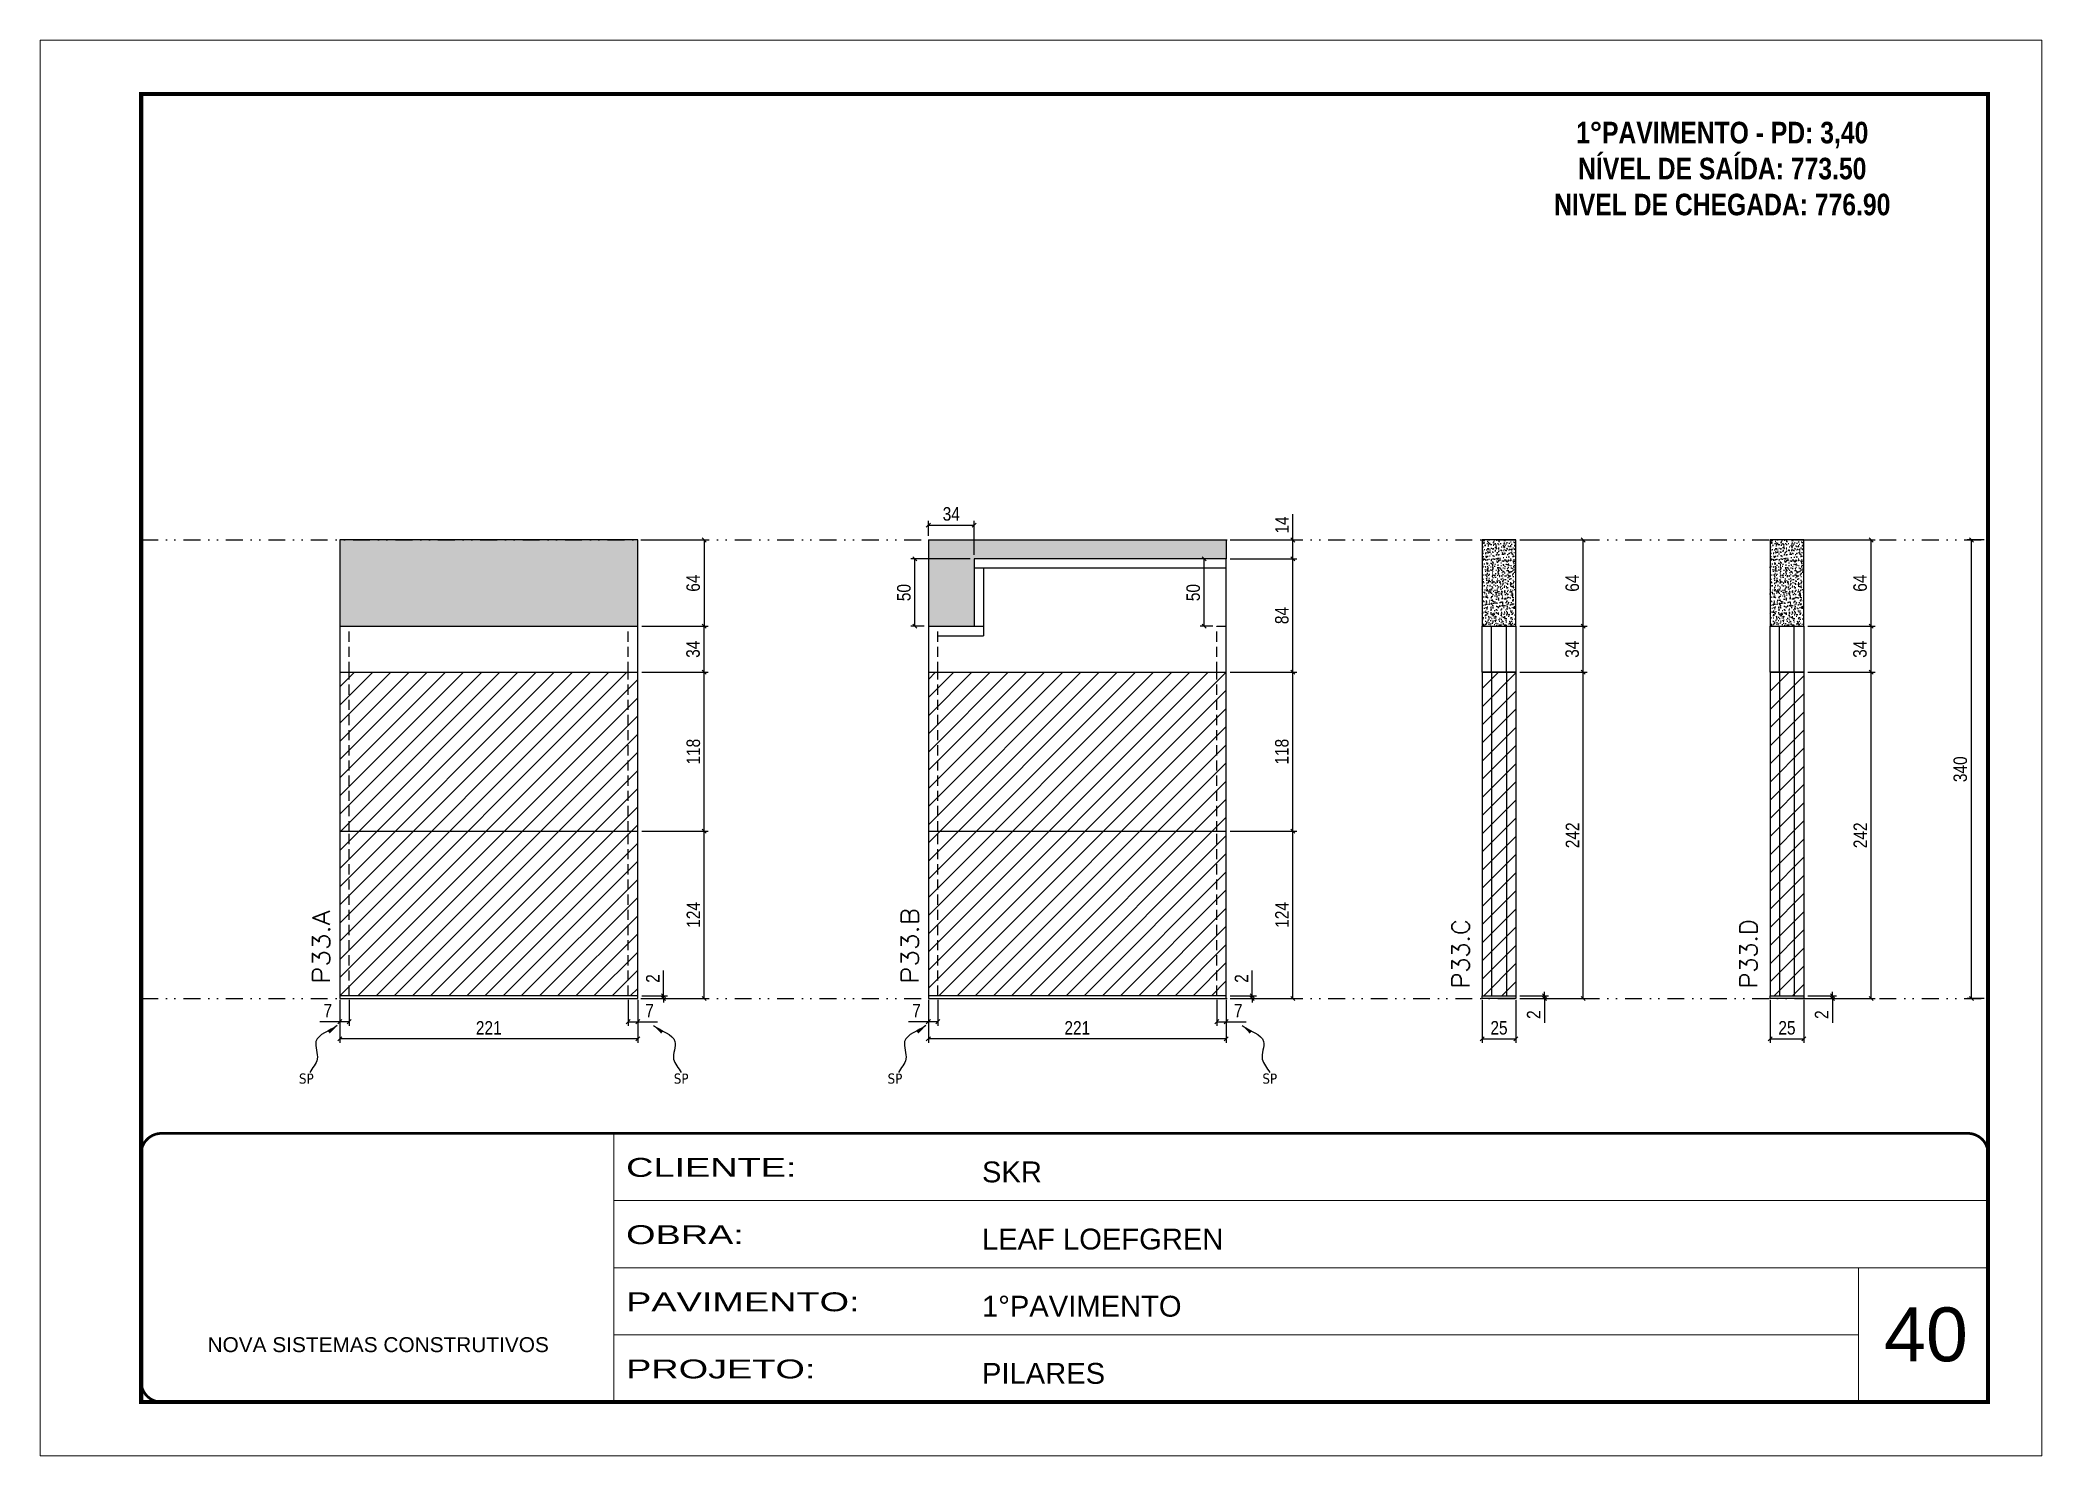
# Model space of a CAD drawing. Extents: x 14400 to 27878, y -21631 to 6985.
# Drawn here: x 19168 to 20653, y -4402 to -3352 of the extents above; entities that cross this region are included whole.
import ezdxf

# ---------------------------------------------------------------- set-up
doc = ezdxf.new("R2010")
doc.units = 0
for name, pattern in [('CONTINUO', [0]), ('DASHED', [0.75, 0.5, -0.25]), ('DIVIDE2', [0.625, 0.25, -0.125, 0, -0.125, 0, -0.125]), ('HIDDEN', [0.375, 0.25, -0.125])]:
    doc.linetypes.add(name, pattern=pattern)
for name, color, linetype, lineweight in [('CARIMBO', 255, 'Continuous', 9), ('Folhas', 255, 'Continuous', 9), ('Hachura', 251, 'Continuous', 9), ('SARRAFO DE PRESSAO', 251, 'DASHED', 9), ('Texto Seção', 7, 'Continuous', 15)]:
    doc.layers.add(name, color=color, linetype=linetype, lineweight=lineweight)
for name, color, linetype in [('COTA', 241, 'Continuous'), ('NOMENCLATURA', 7, 'Continuous'), ('Nível', 160, 'Continuous'), ('Painéis', 200, 'Continuous'), ('SARR_2.2x7', 40, 'Continuous'), ('Sarrafo de Pressão', 42, 'HIDDEN'), ('texto', 7, 'Continuous')]:
    doc.layers.add(name, color=color, linetype=linetype)
doc.styles.add('ARIAL', font='arial.ttf')
doc.styles.add('COTA TECNICA', font='techl___.ttf', dxfattribs={"height": 10})
doc.styles.add('COTA TECNICA-50', font='techl___.ttf', dxfattribs={"height": 10})
doc.styles.add('REGUA-120', font='ROMANS.shx', dxfattribs={"height": 15})
doc.styles.add('ROMANC', font='techb___.ttf', dxfattribs={"height": 2.5})
doc.styles.get("Standard").update_dxf_attribs({"font": 'arial.ttf'})
doc.styles.add('Tecnologia', font='')
doc.styles.get('Tecnologia').set_extended_font_data('Forgotten Futurist')
doc.dimstyles.new('COTA PAINEL-50', dxfattribs={"dimtxt": 10, "dimasz": 3, "dimexe": 3, "dimexo": 3, "dimgap": 3, "dimtad": 1, "dimdec": 1, "dimzin": 12, "dimdsep": 46, "dimtxsty": 'COTA TECNICA-50', "dimblk1": 'OBLIQUE', "dimblk2": 'OBLIQUE', "dimsah": 1, "dimcen": 0.9, "dimclrd": 4, "dimclre": 4, "dimclrt": 240, "dimadec": 1, "dimazin": 3, "dimtfac": 1, "dimtdec": 1, "dimtmove": 0, "dimatfit": 3, "dimfxl": 1, "dimtolj": 1, "dimtzin": 12, "dimarcsym": 0})
doc.dimstyles.new('PAINEL', dxfattribs={"dimtxt": 10, "dimasz": 3, "dimexe": 3, "dimexo": 3, "dimgap": 3, "dimtad": 1, "dimdec": 1, "dimzin": 12, "dimdsep": 46, "dimtxsty": 'COTA TECNICA', "dimblk1": 'OBLIQUE', "dimblk2": 'OBLIQUE', "dimsah": 1, "dimcen": 0.9, "dimclrd": 4, "dimclre": 4, "dimclrt": 240, "dimadec": 1, "dimazin": 3, "dimtfac": 1, "dimtdec": 1, "dimtmove": 0, "dimatfit": 3, "dimfxl": 1, "dimtolj": 1, "dimtzin": 12, "dimarcsym": 0})
doc.dimstyles.get("Standard").update_dxf_attribs({"dimtxt": 0.18, "dimasz": 0.18, "dimexe": 0.18, "dimexo": 0.0625, "dimgap": 0.09, "dimtad": 0, "dimtih": 1, "dimtoh": 1, "dimdec": 4, "dimzin": 0, "dimdsep": 46, "dimtxsty": 'Standard', "dimcen": 0.09, "dimadec": 0, "dimazin": 0, "dimtfac": 1, "dimtdec": 4, "dimtofl": 0, "dimtmove": 0, "dimatfit": 3, "dimfxl": 1, "dimtolj": 1, "dimtzin": 0, "dimarcsym": 0})

msp = doc.modelspace()

# ---------------------------------------------------------------- texts
at = {"layer": 'CARIMBO', "style": 'ARIAL'}
msp.add_text('40', height=40, dxfattribs=at).set_placement((20536.33, -4332.3))
at = {"layer": 'NOMENCLATURA', "color": 2, "insert": (20416.31, -3386.39), "char_height": 16, "attachment_point": 2, "style": 'ROMANC'}
msp.add_mtext_dynamic_manual_height_columns('\\P1°PAVIMENTO - PD: 3,40\\PNÍVEL DE SAÍDA: 773.50\\PNIVEL DE CHEGADA: 776.90', width=432.3511, gutter_width=1, heights=[0], dxfattribs=at)
at = {"layer": 'texto', "color": 0, "char_height": 7.5, "attachment_point": 5}
for insert in [(19366, -4122.66), (19644.03, -4122.66), (19802.64, -4122.66), (20080.66, -4122.66)]:
    msp.add_mtext('{\\fTahoma|b0|i0|c0|p34;\\C4;SP}', dxfattribs=dict(at, insert=insert))
at = {"layer": 'Texto Seção', "style": 'REGUA-120', "width": 1.1}
for s, p in [('P33.A', (19383.53, -4052.4)), ('P33.B', (19820.17, -4052.4))]:
    msp.add_text(s, height=13, rotation=90, dxfattribs=at).set_placement(p)
at = {"layer": 'Texto Seção', "char_height": 13, "width": 370.6998, "attachment_point": 7, "rotation": 90, "style": 'REGUA-120'}
for s, insert in [('P33.C', (20228.8, -4055.75)), ('P33.D', (20442.31, -4055.75))]:
    msp.add_mtext(s, dxfattribs=dict(at, insert=insert))

# ---------------------------------------------------------------- blocks, each defined once
blk = doc.blocks.new('9999999999')
at = {"color": 30, "linetype": 'CONTINUO'}
for p, q in [((98564.6, 34230.2), (98564.6, 34429.4)), ((98564.6, 34379.6), (99584, 34379.6)), ((98564.6, 34329.8), (99488, 34329.8)), ((99584, 34329.8), (99488, 34329.8)), ((99488, 34329.8), (99488, 34230.2)), ((98564.6, 34280), (99488, 34280))]:
    blk.add_line(p, q, dxfattribs=at)
at = {"color": 30, "linetype": 'CONTINUO', "const_width": 2}
blk.add_lwpolyline([(99584, 34230.2), (99584, 34414.4, 0.414214), (99569, 34429.4), (98229, 34429.4, 0.414214), (98214, 34414.4), (98214, 34245.2, 0.414214), (98229, 34230.2), (99584, 34230.2)], format="xyb", dxfattribs=at)
at = {"layer": 'Folhas'}
blk.add_lwpolyline([(98139, 34190.2), (99624, 34190.2), (99624, 35240.2), (98139, 35240.2)], close=True, dxfattribs=at)
at = {"layer": 'Folhas', "color": 30, "const_width": 3}
blk.add_lwpolyline([(98214, 34230.2), (99584, 34230.2), (99584, 35200.2), (98214, 35200.2)], close=True, dxfattribs=at)
at = {"color": 7, "linetype": 'Continuous', "ltscale": 5, "style": 'ARIAL'}
for s, height, p in [('SKR', 15.48, (98837.7, 34393.1)), ('LEAF LOEFGREN', 15.483, (98837.7, 34343.3)), ('1°PAVIMENTO', 15.483, (98837.7, 34293.5)), ('NOVA SISTEMAS CONSTRUTIVOS', 11.059, (98263.2, 34267.2)), ('PILARES', 15.48, (98837.7, 34243.7))]:
    blk.add_text(s, height=height, dxfattribs=at).set_placement(p)
at = {"layer": 'Folhas', "color": 7, "style": 'Tecnologia', "width": 1.5}
for s, p in [('CLIENTE:', (98573.7, 34397.2)), ('OBRA:', (98573.7, 34347.3)), ('PAVIMENTO:', (98573.7, 34297.5)), ('PROJETO:', (98573.7, 34247.7))]:
    blk.add_text(s, height=14, dxfattribs=at).set_placement(p)
blk = doc.blocks.new('_Oblique')
at = {"color": 0, "linetype": 'ByBlock', "lineweight": -2}
blk.add_line((-0.5, -0.5), (0.5, 0.5), dxfattribs=at)
blk = doc.blocks.new('*D1587')
at = {"layer": 'COTA', "color": 4, "lineweight": -2, "transparency": 16777216}
for p, q in [((19390.8, -4064.2), (19390.8, -4096.1)), ((19611.8, -4064.2), (19611.8, -4096.1)), ((19611.8, -4093.1), (19390.8, -4093.1))]:
    blk.add_line(p, q, dxfattribs=at)
at = {"layer": 'Defpoints', "color": 0, "transparency": 16777216}
for p in [(19390.8, -4061.2), (19611.8, -4061.2), (19390.8, -4093.1)]:
    blk.add_point(p, dxfattribs=at)
at = {"layer": 'COTA', "color": 4, "lineweight": -2, "transparency": 16777216, "xscale": 3, "yscale": 3, "zscale": 3, "rotation": 180}
blk.add_blockref('_Oblique', (19390.8, -4093.1), dxfattribs=at)
at = {"layer": 'COTA', "color": 4, "lineweight": -2, "transparency": 16777216, "xscale": 3, "yscale": 3, "zscale": 3}
blk.add_blockref('_Oblique', (19611.8, -4093.1), dxfattribs=at)
at = {"layer": 'COTA', "color": 240, "transparency": 16777216, "insert": (19501.3, -4085), "char_height": 10, "attachment_point": 5, "style": 'COTA TECNICA'}
blk.add_mtext('\\A1;221', dxfattribs=at)
blk = doc.blocks.new('*D1588')
at = {"layer": 'COTA', "color": 4, "lineweight": -2, "transparency": 16777216}
for p, q in [((19604.8, -4064.2), (19604.8, -4083.4)), ((19611.8, -4066.2), (19611.8, -4083.4)), ((19604.8, -4080.4), (19611.8, -4080.4)), ((19611.8, -4080.4), (19626.5, -4080.4))]:
    blk.add_line(p, q, dxfattribs=at)
at = {"layer": 'Defpoints', "color": 0, "transparency": 16777216}
for p in [(19604.8, -4061.2), (19611.8, -4063.2), (19611.8, -4080.4)]:
    blk.add_point(p, dxfattribs=at)
at = {"layer": 'COTA', "color": 4, "lineweight": -2, "transparency": 16777216, "xscale": 3, "yscale": 3, "zscale": 3, "rotation": 180}
blk.add_blockref('_Oblique', (19604.8, -4080.4), dxfattribs=at)
at = {"layer": 'COTA', "color": 4, "lineweight": -2, "transparency": 16777216, "xscale": 3, "yscale": 3, "zscale": 3}
blk.add_blockref('_Oblique', (19611.8, -4080.4), dxfattribs=at)
at = {"layer": 'COTA', "color": 240, "transparency": 16777216, "insert": (19620.6, -4072.3), "char_height": 10, "attachment_point": 5, "style": 'COTA TECNICA-50'}
blk.add_mtext('\\A1;7', dxfattribs=at)
blk = doc.blocks.new('*D1589')
at = {"layer": 'COTA', "color": 4, "lineweight": -2, "transparency": 16777216}
for p, q in [((19390.8, -4066.2), (19390.8, -4083.4)), ((19397.8, -4064.2), (19397.8, -4083.4)), ((19390.8, -4080.4), (19376, -4080.4)), ((19397.8, -4080.4), (19390.8, -4080.4))]:
    blk.add_line(p, q, dxfattribs=at)
at = {"layer": 'Defpoints', "color": 0, "transparency": 16777216}
for p in [(19390.8, -4063.2), (19397.8, -4061.2), (19390.8, -4080.4)]:
    blk.add_point(p, dxfattribs=at)
at = {"layer": 'COTA', "color": 4, "lineweight": -2, "transparency": 16777216, "xscale": 3, "yscale": 3, "zscale": 3, "rotation": 180}
blk.add_blockref('_Oblique', (19390.8, -4080.4), dxfattribs=at)
at = {"layer": 'COTA', "color": 4, "lineweight": -2, "transparency": 16777216, "xscale": 3, "yscale": 3, "zscale": 3}
blk.add_blockref('_Oblique', (19397.8, -4080.4), dxfattribs=at)
at = {"layer": 'COTA', "color": 240, "transparency": 16777216, "insert": (19381.9, -4072.3), "char_height": 10, "attachment_point": 5, "style": 'COTA TECNICA-50'}
blk.add_mtext('\\A1;7', dxfattribs=at)
blk = doc.blocks.new('*D1590')
at = {"layer": 'COTA', "color": 4, "lineweight": -2, "transparency": 16777216}
for p, q in [((19631, -4061.2), (19631, -4042.4)), ((19614.8, -4061.2), (19634, -4061.2)), ((19614.8, -4063.2), (19634, -4063.2)), ((19631, -4063.2), (19631, -4061.2)), ((19631, -4063.2), (19631, -4066.2))]:
    blk.add_line(p, q, dxfattribs=at)
at = {"layer": 'Defpoints', "color": 0, "transparency": 16777216}
for p in [(19611.8, -4061.2), (19611.8, -4063.2), (19631, -4063.2)]:
    blk.add_point(p, dxfattribs=at)
at = {"layer": 'COTA', "color": 4, "lineweight": -2, "transparency": 16777216, "xscale": 3, "yscale": 3, "zscale": 3}
for p, rotation in [((19631, -4061.2), 270), ((19631, -4063.2), 90)]:
    blk.add_blockref('_Oblique', p, dxfattribs=dict(at, rotation=rotation))
at = {"layer": 'COTA', "color": 240, "transparency": 16777216, "insert": (19623, -4048.4), "char_height": 10, "attachment_point": 5, "rotation": 90, "style": 'COTA TECNICA-50'}
blk.add_mtext('\\A1;2', dxfattribs=at)
blk = doc.blocks.new('*D1604')
at = {"layer": 'COTA', "color": 4, "linetype": 'ByBlock', "lineweight": -2, "transparency": 16777216}
for p, q in [((19614.8, -3939.2), (19664.1, -3939.2)), ((19661.1, -4063.2), (19661.1, -3939.2)), ((19614.8, -4063.2), (19664.1, -4063.2))]:
    blk.add_line(p, q, dxfattribs=at)
at = {"layer": 'Defpoints', "color": 0, "linetype": 'ByBlock', "transparency": 16777216}
for p in [(19611.8, -3939.2), (19661.1, -3939.2), (19611.8, -4063.2)]:
    blk.add_point(p, dxfattribs=at)
at = {"layer": 'COTA', "color": 4, "linetype": 'ByBlock', "lineweight": -2, "transparency": 16777216, "xscale": 3, "yscale": 3, "zscale": 3}
for p, rotation in [((19661.1, -3939.2), 90), ((19661.1, -4063.2), 270)]:
    blk.add_blockref('_Oblique', p, dxfattribs=dict(at, rotation=rotation))
at = {"layer": 'COTA', "color": 240, "linetype": 'ByBlock', "transparency": 16777216, "insert": (19653.1, -4001.2), "char_height": 10, "attachment_point": 5, "rotation": 90, "style": 'COTA TECNICA'}
blk.add_mtext('\\A1;124', dxfattribs=at)
blk = doc.blocks.new('*D1605')
at = {"layer": 'COTA', "color": 4, "linetype": 'ByBlock', "lineweight": -2, "transparency": 16777216}
for p, q in [((19614.8, -3939.2), (19664.1, -3939.2)), ((19661.1, -4063.2), (19661.1, -3939.2)), ((19614.8, -4063.2), (19664.1, -4063.2))]:
    blk.add_line(p, q, dxfattribs=at)
at = {"layer": 'Defpoints', "color": 0, "linetype": 'ByBlock', "transparency": 16777216}
for p in [(19611.8, -3939.2), (19661.1, -3939.2), (19611.8, -4063.2)]:
    blk.add_point(p, dxfattribs=at)
at = {"layer": 'COTA', "color": 4, "linetype": 'ByBlock', "lineweight": -2, "transparency": 16777216, "xscale": 3, "yscale": 3, "zscale": 3}
for p, rotation in [((19661.1, -3939.2), 90), ((19661.1, -4063.2), 270)]:
    blk.add_blockref('_Oblique', p, dxfattribs=dict(at, rotation=rotation))
at = {"layer": 'COTA', "color": 240, "linetype": 'ByBlock', "transparency": 16777216, "insert": (19653.1, -4001.2), "char_height": 10, "attachment_point": 5, "rotation": 90, "style": 'COTA TECNICA'}
blk.add_mtext('\\A1;124', dxfattribs=at)
blk = doc.blocks.new('*D1591')
at = {"layer": 'COTA', "color": 4, "lineweight": -2, "transparency": 16777216}
for p, q in [((20238.2, -4064.2), (20238.2, -4096.1)), ((20263.2, -4064.2), (20263.2, -4096.1)), ((20238.2, -4093.1), (20263.2, -4093.1))]:
    blk.add_line(p, q, dxfattribs=at)
at = {"layer": 'Defpoints', "color": 0, "transparency": 16777216}
for p in [(20238.2, -4061.2), (20263.2, -4061.2), (20263.2, -4093.1)]:
    blk.add_point(p, dxfattribs=at)
at = {"layer": 'COTA', "color": 4, "lineweight": -2, "transparency": 16777216, "xscale": 3, "yscale": 3, "zscale": 3, "rotation": 180}
blk.add_blockref('_Oblique', (20238.2, -4093.1), dxfattribs=at)
at = {"layer": 'COTA', "color": 4, "lineweight": -2, "transparency": 16777216, "xscale": 3, "yscale": 3, "zscale": 3}
blk.add_blockref('_Oblique', (20263.2, -4093.1), dxfattribs=at)
at = {"layer": 'COTA', "color": 240, "transparency": 16777216, "insert": (20250.7, -4085), "char_height": 10, "attachment_point": 5, "style": 'COTA TECNICA'}
blk.add_mtext('\\A1;25', dxfattribs=at)
blk = doc.blocks.new('*D1592')
at = {"layer": 'COTA', "color": 4, "lineweight": -2, "transparency": 16777216}
for p, q in [((20266.2, -4061.2), (20287.4, -4061.2)), ((20266.2, -4063.2), (20287.4, -4063.2)), ((20284.4, -4061.2), (20284.4, -4058.2)), ((20284.4, -4061.2), (20284.4, -4063.2)), ((20284.4, -4063.2), (20284.4, -4081.3))]:
    blk.add_line(p, q, dxfattribs=at)
at = {"layer": 'Defpoints', "color": 0, "transparency": 16777216}
for p in [(20263.2, -4061.2), (20263.2, -4063.2), (20284.4, -4061.2)]:
    blk.add_point(p, dxfattribs=at)
at = {"layer": 'COTA', "color": 4, "lineweight": -2, "transparency": 16777216, "xscale": 3, "yscale": 3, "zscale": 3}
for p, rotation in [((20284.4, -4061.2), 270), ((20284.4, -4063.2), 90)]:
    blk.add_blockref('_Oblique', p, dxfattribs=dict(at, rotation=rotation))
at = {"layer": 'COTA', "color": 240, "transparency": 16777216, "insert": (20276.4, -4075.2), "char_height": 10, "attachment_point": 5, "rotation": 90, "style": 'COTA TECNICA-50'}
blk.add_mtext('\\A1;2', dxfattribs=at)
blk = doc.blocks.new('*D1593')
at = {"layer": 'COTA', "color": 4, "lineweight": -2, "transparency": 16777216}
for p, q in [((20266.2, -3821.2), (20316.2, -3821.2)), ((20313.2, -4063.2), (20313.2, -3821.2)), ((20266.2, -4063.2), (20316.2, -4063.2))]:
    blk.add_line(p, q, dxfattribs=at)
at = {"layer": 'Defpoints', "color": 0, "transparency": 16777216}
for p in [(20263.2, -3821.2), (20313.2, -3821.2), (20263.2, -4063.2)]:
    blk.add_point(p, dxfattribs=at)
at = {"layer": 'COTA', "color": 4, "lineweight": -2, "transparency": 16777216, "xscale": 3, "yscale": 3, "zscale": 3}
for p, rotation in [((20313.2, -3821.2), 90), ((20313.2, -4063.2), 270)]:
    blk.add_blockref('_Oblique', p, dxfattribs=dict(at, rotation=rotation))
at = {"layer": 'COTA', "color": 240, "transparency": 16777216, "insert": (20305.2, -3942.2), "char_height": 10, "attachment_point": 5, "rotation": 90, "style": 'COTA TECNICA-50'}
blk.add_mtext('\\A1;242', dxfattribs=at)
blk = doc.blocks.new('*D1680')
at = {"layer": 'COTA', "color": 4, "lineweight": -2, "transparency": 16777216}
for p, q in [((19614.8, -3723.2), (19664.1, -3723.2)), ((19661.1, -3723.2), (19661.1, -3787.2)), ((19614.8, -3787.2), (19664.1, -3787.2))]:
    blk.add_line(p, q, dxfattribs=at)
at = {"layer": 'Defpoints', "color": 0, "transparency": 16777216}
for p in [(19611.8, -3723.2), (19611.8, -3787.2), (19661.1, -3787.2)]:
    blk.add_point(p, dxfattribs=at)
at = {"layer": 'COTA', "color": 4, "lineweight": -2, "transparency": 16777216, "xscale": 3, "yscale": 3, "zscale": 3}
for p, rotation in [((19661.1, -3723.2), 90), ((19661.1, -3787.2), 270)]:
    blk.add_blockref('_Oblique', p, dxfattribs=dict(at, rotation=rotation))
at = {"layer": 'COTA', "color": 240, "transparency": 16777216, "insert": (19653, -3755.2), "char_height": 10, "attachment_point": 5, "rotation": 90, "style": 'COTA TECNICA'}
blk.add_mtext('\\A1;64', dxfattribs=at)
blk = doc.blocks.new('*D1681')
at = {"layer": 'COTA', "color": 4, "lineweight": -2, "transparency": 16777216}
for p, q in [((20266.2, -3723.2), (20316.2, -3723.2)), ((20313.2, -3787.2), (20313.2, -3723.2)), ((20266.2, -3787.2), (20316.2, -3787.2))]:
    blk.add_line(p, q, dxfattribs=at)
at = {"layer": 'Defpoints', "color": 0, "transparency": 16777216}
for p in [(20263.2, -3723.2), (20313.2, -3723.2), (20263.2, -3787.2)]:
    blk.add_point(p, dxfattribs=at)
at = {"layer": 'COTA', "color": 4, "lineweight": -2, "transparency": 16777216, "xscale": 3, "yscale": 3, "zscale": 3}
for p, rotation in [((20313.2, -3723.2), 90), ((20313.2, -3787.2), 270)]:
    blk.add_blockref('_Oblique', p, dxfattribs=dict(at, rotation=rotation))
at = {"layer": 'COTA', "color": 240, "transparency": 16777216, "insert": (20305.1, -3755.2), "char_height": 10, "attachment_point": 5, "rotation": 90, "style": 'COTA TECNICA'}
blk.add_mtext('\\A1;64', dxfattribs=at)
blk = doc.blocks.new('*D1741')
at = {"layer": 'COTA', "color": 4, "lineweight": -2, "transparency": 16777216}
for p, q in [((19614.8, -3821.2), (19664.1, -3821.2)), ((19661.1, -3939.2), (19661.1, -3821.2)), ((19614.8, -3939.2), (19664.1, -3939.2))]:
    blk.add_line(p, q, dxfattribs=at)
at = {"layer": 'Defpoints', "color": 0, "transparency": 16777216}
for p in [(19611.8, -3821.2), (19661.1, -3821.2), (19611.8, -3939.2)]:
    blk.add_point(p, dxfattribs=at)
at = {"layer": 'COTA', "color": 4, "lineweight": -2, "transparency": 16777216, "xscale": 3, "yscale": 3, "zscale": 3}
for p, rotation in [((19661.1, -3821.2), 90), ((19661.1, -3939.2), 270)]:
    blk.add_blockref('_Oblique', p, dxfattribs=dict(at, rotation=rotation))
at = {"layer": 'COTA', "color": 240, "transparency": 16777216, "insert": (19653.1, -3880.2), "char_height": 10, "attachment_point": 5, "rotation": 90, "style": 'COTA TECNICA'}
blk.add_mtext('\\A1;118', dxfattribs=at)
blk = doc.blocks.new('*D1742')
at = {"layer": 'COTA', "color": 4, "lineweight": -2, "transparency": 16777216}
for p, q in [((19827.4, -4064.2), (19827.4, -4096.1)), ((20048.4, -4064.2), (20048.4, -4096.1)), ((20048.4, -4093.1), (19827.4, -4093.1))]:
    blk.add_line(p, q, dxfattribs=at)
at = {"layer": 'Defpoints', "color": 0, "transparency": 16777216}
for p in [(19827.4, -4061.2), (20048.4, -4061.2), (19827.4, -4093.1)]:
    blk.add_point(p, dxfattribs=at)
at = {"layer": 'COTA', "color": 4, "lineweight": -2, "transparency": 16777216, "xscale": 3, "yscale": 3, "zscale": 3, "rotation": 180}
blk.add_blockref('_Oblique', (19827.4, -4093.1), dxfattribs=at)
at = {"layer": 'COTA', "color": 4, "lineweight": -2, "transparency": 16777216, "xscale": 3, "yscale": 3, "zscale": 3}
blk.add_blockref('_Oblique', (20048.4, -4093.1), dxfattribs=at)
at = {"layer": 'COTA', "color": 240, "transparency": 16777216, "insert": (19937.9, -4085), "char_height": 10, "attachment_point": 5, "style": 'COTA TECNICA'}
blk.add_mtext('\\A1;221', dxfattribs=at)
blk = doc.blocks.new('*D1743')
at = {"layer": 'COTA', "color": 4, "lineweight": -2, "transparency": 16777216}
for p, q in [((20041.4, -4064.2), (20041.4, -4083.4)), ((20048.4, -4066.2), (20048.4, -4083.4)), ((20041.4, -4080.4), (20048.4, -4080.4)), ((20048.4, -4080.4), (20063.1, -4080.4))]:
    blk.add_line(p, q, dxfattribs=at)
at = {"layer": 'Defpoints', "color": 0, "transparency": 16777216}
for p in [(20041.4, -4061.2), (20048.4, -4063.2), (20048.4, -4080.4)]:
    blk.add_point(p, dxfattribs=at)
at = {"layer": 'COTA', "color": 4, "lineweight": -2, "transparency": 16777216, "xscale": 3, "yscale": 3, "zscale": 3, "rotation": 180}
blk.add_blockref('_Oblique', (20041.4, -4080.4), dxfattribs=at)
at = {"layer": 'COTA', "color": 4, "lineweight": -2, "transparency": 16777216, "xscale": 3, "yscale": 3, "zscale": 3}
blk.add_blockref('_Oblique', (20048.4, -4080.4), dxfattribs=at)
at = {"layer": 'COTA', "color": 240, "transparency": 16777216, "insert": (20057.3, -4072.3), "char_height": 10, "attachment_point": 5, "style": 'COTA TECNICA-50'}
blk.add_mtext('\\A1;7', dxfattribs=at)
blk = doc.blocks.new('*D1744')
at = {"layer": 'COTA', "color": 4, "lineweight": -2, "transparency": 16777216}
for p, q in [((19827.4, -4066.2), (19827.4, -4083.4)), ((19834.4, -4064.2), (19834.4, -4083.4)), ((19827.4, -4080.4), (19812.7, -4080.4)), ((19834.4, -4080.4), (19827.4, -4080.4))]:
    blk.add_line(p, q, dxfattribs=at)
at = {"layer": 'Defpoints', "color": 0, "transparency": 16777216}
for p in [(19827.4, -4063.2), (19834.4, -4061.2), (19827.4, -4080.4)]:
    blk.add_point(p, dxfattribs=at)
at = {"layer": 'COTA', "color": 4, "lineweight": -2, "transparency": 16777216, "xscale": 3, "yscale": 3, "zscale": 3, "rotation": 180}
blk.add_blockref('_Oblique', (19827.4, -4080.4), dxfattribs=at)
at = {"layer": 'COTA', "color": 4, "lineweight": -2, "transparency": 16777216, "xscale": 3, "yscale": 3, "zscale": 3}
blk.add_blockref('_Oblique', (19834.4, -4080.4), dxfattribs=at)
at = {"layer": 'COTA', "color": 240, "transparency": 16777216, "insert": (19818.6, -4072.3), "char_height": 10, "attachment_point": 5, "style": 'COTA TECNICA-50'}
blk.add_mtext('\\A1;7', dxfattribs=at)
blk = doc.blocks.new('*D1745')
at = {"layer": 'COTA', "color": 4, "lineweight": -2, "transparency": 16777216}
for p, q in [((20067.7, -4061.2), (20067.7, -4042.4)), ((20051.4, -4061.2), (20070.7, -4061.2)), ((20051.4, -4063.2), (20070.7, -4063.2)), ((20067.7, -4063.2), (20067.7, -4061.2)), ((20067.7, -4063.2), (20067.7, -4066.2))]:
    blk.add_line(p, q, dxfattribs=at)
at = {"layer": 'Defpoints', "color": 0, "transparency": 16777216}
for p in [(20048.4, -4061.2), (20048.4, -4063.2), (20067.7, -4063.2)]:
    blk.add_point(p, dxfattribs=at)
at = {"layer": 'COTA', "color": 4, "lineweight": -2, "transparency": 16777216, "xscale": 3, "yscale": 3, "zscale": 3}
for p, rotation in [((20067.7, -4061.2), 270), ((20067.7, -4063.2), 90)]:
    blk.add_blockref('_Oblique', p, dxfattribs=dict(at, rotation=rotation))
at = {"layer": 'COTA', "color": 240, "transparency": 16777216, "insert": (20059.7, -4048.4), "char_height": 10, "attachment_point": 5, "rotation": 90, "style": 'COTA TECNICA-50'}
blk.add_mtext('\\A1;2', dxfattribs=at)
blk = doc.blocks.new('*D1747')
at = {"layer": 'COTA', "color": 4, "linetype": 'ByBlock', "lineweight": -2, "transparency": 16777216}
for p, q in [((20051.4, -3939.2), (20100.8, -3939.2)), ((20097.8, -4063.2), (20097.8, -3939.2)), ((20051.4, -4063.2), (20100.8, -4063.2))]:
    blk.add_line(p, q, dxfattribs=at)
at = {"layer": 'Defpoints', "color": 0, "linetype": 'ByBlock', "transparency": 16777216}
for p in [(20048.4, -3939.2), (20097.8, -3939.2), (20048.4, -4063.2)]:
    blk.add_point(p, dxfattribs=at)
at = {"layer": 'COTA', "color": 4, "linetype": 'ByBlock', "lineweight": -2, "transparency": 16777216, "xscale": 3, "yscale": 3, "zscale": 3}
for p, rotation in [((20097.8, -3939.2), 90), ((20097.8, -4063.2), 270)]:
    blk.add_blockref('_Oblique', p, dxfattribs=dict(at, rotation=rotation))
at = {"layer": 'COTA', "color": 240, "linetype": 'ByBlock', "transparency": 16777216, "insert": (20089.7, -4001.2), "char_height": 10, "attachment_point": 5, "rotation": 90, "style": 'COTA TECNICA'}
blk.add_mtext('\\A1;124', dxfattribs=at)
blk = doc.blocks.new('*D1748')
at = {"layer": 'COTA', "color": 4, "linetype": 'ByBlock', "lineweight": -2, "transparency": 16777216}
for p, q in [((20051.4, -3939.2), (20100.8, -3939.2)), ((20097.8, -4063.2), (20097.8, -3939.2)), ((20051.4, -4063.2), (20100.8, -4063.2))]:
    blk.add_line(p, q, dxfattribs=at)
at = {"layer": 'Defpoints', "color": 0, "linetype": 'ByBlock', "transparency": 16777216}
for p in [(20048.4, -3939.2), (20097.8, -3939.2), (20048.4, -4063.2)]:
    blk.add_point(p, dxfattribs=at)
at = {"layer": 'COTA', "color": 4, "linetype": 'ByBlock', "lineweight": -2, "transparency": 16777216, "xscale": 3, "yscale": 3, "zscale": 3}
for p, rotation in [((20097.8, -3939.2), 90), ((20097.8, -4063.2), 270)]:
    blk.add_blockref('_Oblique', p, dxfattribs=dict(at, rotation=rotation))
at = {"layer": 'COTA', "color": 240, "linetype": 'ByBlock', "transparency": 16777216, "insert": (20089.7, -4001.2), "char_height": 10, "attachment_point": 5, "rotation": 90, "style": 'COTA TECNICA'}
blk.add_mtext('\\A1;124', dxfattribs=at)
blk = doc.blocks.new('*D1746')
at = {"layer": 'COTA', "color": 4, "lineweight": -2, "transparency": 16777216}
for p, q in [((20051.4, -3821.2), (20100.8, -3821.2)), ((20097.8, -3939.2), (20097.8, -3821.2)), ((20051.4, -3939.2), (20100.8, -3939.2))]:
    blk.add_line(p, q, dxfattribs=at)
at = {"layer": 'Defpoints', "color": 0, "transparency": 16777216}
for p in [(20048.4, -3821.2), (20097.8, -3821.2), (20048.4, -3939.2)]:
    blk.add_point(p, dxfattribs=at)
at = {"layer": 'COTA', "color": 4, "lineweight": -2, "transparency": 16777216, "xscale": 3, "yscale": 3, "zscale": 3}
for p, rotation in [((20097.8, -3821.2), 90), ((20097.8, -3939.2), 270)]:
    blk.add_blockref('_Oblique', p, dxfattribs=dict(at, rotation=rotation))
at = {"layer": 'COTA', "color": 240, "transparency": 16777216, "insert": (20089.7, -3880.2), "char_height": 10, "attachment_point": 5, "rotation": 90, "style": 'COTA TECNICA'}
blk.add_mtext('\\A1;118', dxfattribs=at)
blk = doc.blocks.new('*D1749')
at = {"layer": 'COTA', "color": 4, "lineweight": -2, "transparency": 16777216}
for p, q in [((19827.4, -3720.2), (19827.4, -3709.1)), ((19827.4, -3712.1), (19861.4, -3712.1)), ((19861.4, -3734.2), (19861.4, -3709.1))]:
    blk.add_line(p, q, dxfattribs=at)
at = {"layer": 'Defpoints', "color": 0, "transparency": 16777216}
for p in [(19861.4, -3712.1), (19827.4, -3723.2), (19861.4, -3737.2)]:
    blk.add_point(p, dxfattribs=at)
at = {"layer": 'COTA', "color": 4, "lineweight": -2, "transparency": 16777216, "xscale": 3, "yscale": 3, "zscale": 3, "rotation": 180}
blk.add_blockref('_Oblique', (19827.4, -3712.1), dxfattribs=at)
at = {"layer": 'COTA', "color": 4, "lineweight": -2, "transparency": 16777216, "xscale": 3, "yscale": 3, "zscale": 3}
blk.add_blockref('_Oblique', (19861.4, -3712.1), dxfattribs=at)
at = {"layer": 'COTA', "color": 240, "transparency": 16777216, "insert": (19844.4, -3703.9), "char_height": 10, "attachment_point": 5, "style": 'COTA TECNICA'}
blk.add_mtext('\\A1;34', dxfattribs=at)
blk = doc.blocks.new('*D1750')
at = {"layer": 'COTA', "color": 4, "lineweight": -2, "transparency": 16777216}
for p, q in [((20451.8, -4064.2), (20451.8, -4096.1)), ((20476.8, -4064.2), (20476.8, -4096.1)), ((20451.8, -4093.1), (20476.8, -4093.1))]:
    blk.add_line(p, q, dxfattribs=at)
at = {"layer": 'Defpoints', "color": 0, "transparency": 16777216}
for p in [(20451.8, -4061.2), (20476.8, -4061.2), (20476.8, -4093.1)]:
    blk.add_point(p, dxfattribs=at)
at = {"layer": 'COTA', "color": 4, "lineweight": -2, "transparency": 16777216, "xscale": 3, "yscale": 3, "zscale": 3, "rotation": 180}
blk.add_blockref('_Oblique', (20451.8, -4093.1), dxfattribs=at)
at = {"layer": 'COTA', "color": 4, "lineweight": -2, "transparency": 16777216, "xscale": 3, "yscale": 3, "zscale": 3}
blk.add_blockref('_Oblique', (20476.8, -4093.1), dxfattribs=at)
at = {"layer": 'COTA', "color": 240, "transparency": 16777216, "insert": (20464.3, -4085), "char_height": 10, "attachment_point": 5, "style": 'COTA TECNICA'}
blk.add_mtext('\\A1;25', dxfattribs=at)
blk = doc.blocks.new('*D1751')
at = {"layer": 'COTA', "color": 4, "lineweight": -2, "transparency": 16777216}
for p, q in [((20479.8, -4061.2), (20501, -4061.2)), ((20479.8, -4063.2), (20501, -4063.2)), ((20498, -4061.2), (20498, -4058.2)), ((20498, -4061.2), (20498, -4063.2)), ((20498, -4063.2), (20498, -4081.3))]:
    blk.add_line(p, q, dxfattribs=at)
at = {"layer": 'Defpoints', "color": 0, "transparency": 16777216}
for p in [(20476.8, -4061.2), (20476.8, -4063.2), (20498, -4061.2)]:
    blk.add_point(p, dxfattribs=at)
at = {"layer": 'COTA', "color": 4, "lineweight": -2, "transparency": 16777216, "xscale": 3, "yscale": 3, "zscale": 3}
for p, rotation in [((20498, -4061.2), 270), ((20498, -4063.2), 90)]:
    blk.add_blockref('_Oblique', p, dxfattribs=dict(at, rotation=rotation))
at = {"layer": 'COTA', "color": 240, "transparency": 16777216, "insert": (20490, -4075.2), "char_height": 10, "attachment_point": 5, "rotation": 90, "style": 'COTA TECNICA-50'}
blk.add_mtext('\\A1;2', dxfattribs=at)
blk = doc.blocks.new('*D1752')
at = {"layer": 'COTA', "color": 4, "lineweight": -2, "transparency": 16777216}
for p, q in [((20479.8, -3821.2), (20529.8, -3821.2)), ((20526.8, -4063.2), (20526.8, -3821.2)), ((20479.8, -4063.2), (20529.8, -4063.2))]:
    blk.add_line(p, q, dxfattribs=at)
at = {"layer": 'Defpoints', "color": 0, "transparency": 16777216}
for p in [(20476.8, -3821.2), (20526.8, -3821.2), (20476.8, -4063.2)]:
    blk.add_point(p, dxfattribs=at)
at = {"layer": 'COTA', "color": 4, "lineweight": -2, "transparency": 16777216, "xscale": 3, "yscale": 3, "zscale": 3}
for p, rotation in [((20526.8, -3821.2), 90), ((20526.8, -4063.2), 270)]:
    blk.add_blockref('_Oblique', p, dxfattribs=dict(at, rotation=rotation))
at = {"layer": 'COTA', "color": 240, "transparency": 16777216, "insert": (20518.7, -3942.2), "char_height": 10, "attachment_point": 5, "rotation": 90, "style": 'COTA TECNICA-50'}
blk.add_mtext('\\A1;242', dxfattribs=at)
blk = doc.blocks.new('*D1753')
at = {"layer": 'COTA', "color": 4, "lineweight": -2, "transparency": 16777216}
for p, q in [((20479.8, -3723.2), (20529.8, -3723.2)), ((20526.8, -3787.2), (20526.8, -3723.2)), ((20479.8, -3787.2), (20529.8, -3787.2))]:
    blk.add_line(p, q, dxfattribs=at)
at = {"layer": 'Defpoints', "color": 0, "transparency": 16777216}
for p in [(20476.8, -3723.2), (20526.8, -3723.2), (20476.8, -3787.2)]:
    blk.add_point(p, dxfattribs=at)
at = {"layer": 'COTA', "color": 4, "lineweight": -2, "transparency": 16777216, "xscale": 3, "yscale": 3, "zscale": 3}
for p, rotation in [((20526.8, -3723.2), 90), ((20526.8, -3787.2), 270)]:
    blk.add_blockref('_Oblique', p, dxfattribs=dict(at, rotation=rotation))
at = {"layer": 'COTA', "color": 240, "transparency": 16777216, "insert": (20518.6, -3755.2), "char_height": 10, "attachment_point": 5, "rotation": 90, "style": 'COTA TECNICA'}
blk.add_mtext('\\A1;64', dxfattribs=at)
blk = doc.blocks.new('*D4524')
at = {"layer": 'COTA', "color": 4, "lineweight": -2, "transparency": 16777216}
for p, q in [((20610.5, -3723.2), (20598.1, -3723.2)), ((20601.1, -4063.2), (20601.1, -3723.2)), ((20610.5, -4063.2), (20598.1, -4063.2))]:
    blk.add_line(p, q, dxfattribs=at)
at = {"layer": 'Defpoints', "color": 0, "transparency": 16777216}
for p in [(20601.1, -3723.2), (20613.5, -3723.2), (20613.5, -4063.2)]:
    blk.add_point(p, dxfattribs=at)
at = {"layer": 'COTA', "color": 4, "lineweight": -2, "transparency": 16777216, "xscale": 3, "yscale": 3, "zscale": 3}
for p, rotation in [((20601.1, -3723.2), 90), ((20601.1, -4063.2), 270)]:
    blk.add_blockref('_Oblique', p, dxfattribs=dict(at, rotation=rotation))
at = {"layer": 'COTA', "color": 240, "transparency": 16777216, "insert": (20592.9, -3893.2), "char_height": 10, "attachment_point": 5, "rotation": 90, "style": 'COTA TECNICA'}
blk.add_mtext('\\A1;340', dxfattribs=at)
blk = doc.blocks.new('*D4525')
at = {"layer": 'COTA', "color": 4, "lineweight": -2, "transparency": 16777216}
for p, q in [((19614.8, -3787.2), (19664.1, -3787.2)), ((19661.1, -3821.2), (19661.1, -3787.2)), ((19614.8, -3821.2), (19664.1, -3821.2))]:
    blk.add_line(p, q, dxfattribs=at)
at = {"layer": 'Defpoints', "color": 0, "transparency": 16777216}
for p in [(19611.8, -3787.2), (19661.1, -3787.2), (19611.8, -3821.2)]:
    blk.add_point(p, dxfattribs=at)
at = {"layer": 'COTA', "color": 4, "lineweight": -2, "transparency": 16777216, "xscale": 3, "yscale": 3, "zscale": 3}
for p, rotation in [((19661.1, -3787.2), 90), ((19661.1, -3821.2), 270)]:
    blk.add_blockref('_Oblique', p, dxfattribs=dict(at, rotation=rotation))
at = {"layer": 'COTA', "color": 240, "transparency": 16777216, "insert": (19652.9, -3804.2), "char_height": 10, "attachment_point": 5, "rotation": 90, "style": 'COTA TECNICA'}
blk.add_mtext('\\A1;34', dxfattribs=at)
blk = doc.blocks.new('*D4526')
at = {"layer": 'COTA', "color": 4, "lineweight": -2, "transparency": 16777216}
for p, q in [((20051.4, -3737.2), (20100.8, -3737.2)), ((20097.8, -3821.2), (20097.8, -3737.2)), ((20051.4, -3821.2), (20100.8, -3821.2))]:
    blk.add_line(p, q, dxfattribs=at)
at = {"layer": 'Defpoints', "color": 0, "transparency": 16777216}
for p in [(20048.4, -3737.2), (20097.8, -3737.2), (20048.4, -3821.2)]:
    blk.add_point(p, dxfattribs=at)
at = {"layer": 'COTA', "color": 4, "lineweight": -2, "transparency": 16777216, "xscale": 3, "yscale": 3, "zscale": 3}
for p, rotation in [((20097.8, -3737.2), 90), ((20097.8, -3821.2), 270)]:
    blk.add_blockref('_Oblique', p, dxfattribs=dict(at, rotation=rotation))
at = {"layer": 'COTA', "color": 240, "transparency": 16777216, "insert": (20089.7, -3779.2), "char_height": 10, "attachment_point": 5, "rotation": 90, "style": 'COTA TECNICA'}
blk.add_mtext('\\A1;84', dxfattribs=at)
blk = doc.blocks.new('*D4527')
at = {"layer": 'COTA', "color": 4, "lineweight": -2, "transparency": 16777216}
for p, q in [((20097.8, -3723.2), (20097.8, -3704)), ((20051.4, -3723.2), (20100.8, -3723.2)), ((20097.8, -3737.2), (20097.8, -3723.2)), ((20051.4, -3737.2), (20100.8, -3737.2))]:
    blk.add_line(p, q, dxfattribs=at)
at = {"layer": 'Defpoints', "color": 0, "transparency": 16777216}
for p in [(20048.4, -3723.2), (20097.8, -3723.2), (20048.4, -3737.2)]:
    blk.add_point(p, dxfattribs=at)
at = {"layer": 'COTA', "color": 4, "lineweight": -2, "transparency": 16777216, "xscale": 3, "yscale": 3, "zscale": 3}
for p, rotation in [((20097.8, -3723.2), 90), ((20097.8, -3737.2), 270)]:
    blk.add_blockref('_Oblique', p, dxfattribs=dict(at, rotation=rotation))
at = {"layer": 'COTA', "color": 240, "transparency": 16777216, "insert": (20089.7, -3712.1), "char_height": 10, "attachment_point": 5, "rotation": 90, "style": 'COTA TECNICA'}
blk.add_mtext('\\A1;14', dxfattribs=at)
blk = doc.blocks.new('*D4528')
at = {"layer": 'COTA', "color": 4, "lineweight": -2, "transparency": 16777216}
for p, q in [((19858.4, -3737.2), (19814.4, -3737.2)), ((19817.4, -3787.2), (19817.4, -3737.2)), ((19824.4, -3787.2), (19814.4, -3787.2))]:
    blk.add_line(p, q, dxfattribs=at)
at = {"layer": 'Defpoints', "color": 0, "transparency": 16777216}
for p in [(19817.4, -3737.2), (19861.4, -3737.2), (19827.4, -3787.2)]:
    blk.add_point(p, dxfattribs=at)
at = {"layer": 'COTA', "color": 4, "lineweight": -2, "transparency": 16777216, "xscale": 3, "yscale": 3, "zscale": 3}
for p, rotation in [((19817.4, -3737.2), 90), ((19817.4, -3787.2), 270)]:
    blk.add_blockref('_Oblique', p, dxfattribs=dict(at, rotation=rotation))
at = {"layer": 'COTA', "color": 240, "transparency": 16777216, "insert": (19809.3, -3762.2), "char_height": 10, "attachment_point": 5, "rotation": 90, "style": 'COTA TECNICA'}
blk.add_mtext('\\A1;50', dxfattribs=at)
blk = doc.blocks.new('*D4529')
at = {"layer": 'COTA', "color": 4, "lineweight": -2, "transparency": 16777216}
for p, q in [((20038.4, -3737.2), (20029, -3737.2)), ((20032, -3787.2), (20032, -3737.2)), ((20038.4, -3787.2), (20029, -3787.2))]:
    blk.add_line(p, q, dxfattribs=at)
at = {"layer": 'Defpoints', "color": 0, "transparency": 16777216}
for p in [(20032, -3737.2), (20041.4, -3737.2), (20041.4, -3787.2)]:
    blk.add_point(p, dxfattribs=at)
at = {"layer": 'COTA', "color": 4, "lineweight": -2, "transparency": 16777216, "xscale": 3, "yscale": 3, "zscale": 3}
for p, rotation in [((20032, -3737.2), 90), ((20032, -3787.2), 270)]:
    blk.add_blockref('_Oblique', p, dxfattribs=dict(at, rotation=rotation))
at = {"layer": 'COTA', "color": 240, "transparency": 16777216, "insert": (20023.9, -3762.2), "char_height": 10, "attachment_point": 5, "rotation": 90, "style": 'COTA TECNICA'}
blk.add_mtext('\\A1;50', dxfattribs=at)
blk = doc.blocks.new('*D4530')
at = {"layer": 'COTA', "color": 4, "lineweight": -2, "transparency": 16777216}
for p, q in [((20266.2, -3787.2), (20316.2, -3787.2)), ((20313.2, -3821.2), (20313.2, -3787.2)), ((20266.2, -3821.2), (20316.2, -3821.2))]:
    blk.add_line(p, q, dxfattribs=at)
at = {"layer": 'Defpoints', "color": 0, "transparency": 16777216}
for p in [(20263.2, -3787.2), (20313.2, -3787.2), (20263.2, -3821.2)]:
    blk.add_point(p, dxfattribs=at)
at = {"layer": 'COTA', "color": 4, "lineweight": -2, "transparency": 16777216, "xscale": 3, "yscale": 3, "zscale": 3}
for p, rotation in [((20313.2, -3787.2), 90), ((20313.2, -3821.2), 270)]:
    blk.add_blockref('_Oblique', p, dxfattribs=dict(at, rotation=rotation))
at = {"layer": 'COTA', "color": 240, "transparency": 16777216, "insert": (20305, -3804.2), "char_height": 10, "attachment_point": 5, "rotation": 90, "style": 'COTA TECNICA'}
blk.add_mtext('\\A1;34', dxfattribs=at)
blk = doc.blocks.new('*D4531')
at = {"layer": 'COTA', "color": 4, "lineweight": -2, "transparency": 16777216}
for p, q in [((20479.8, -3787.2), (20529.8, -3787.2)), ((20526.8, -3821.2), (20526.8, -3787.2)), ((20479.8, -3821.2), (20529.8, -3821.2))]:
    blk.add_line(p, q, dxfattribs=at)
at = {"layer": 'Defpoints', "color": 0, "transparency": 16777216}
for p in [(20476.8, -3787.2), (20526.8, -3787.2), (20476.8, -3821.2)]:
    blk.add_point(p, dxfattribs=at)
at = {"layer": 'COTA', "color": 4, "lineweight": -2, "transparency": 16777216, "xscale": 3, "yscale": 3, "zscale": 3}
for p, rotation in [((20526.8, -3787.2), 90), ((20526.8, -3821.2), 270)]:
    blk.add_blockref('_Oblique', p, dxfattribs=dict(at, rotation=rotation))
at = {"layer": 'COTA', "color": 240, "transparency": 16777216, "insert": (20518.5, -3804.2), "char_height": 10, "attachment_point": 5, "rotation": 90, "style": 'COTA TECNICA'}
blk.add_mtext('\\A1;34', dxfattribs=at)

# ---------------------------------------------------------------- dimensions: what is measured, and where the dimension line sits
at = {"layer": 'COTA'}
for base, p1, p2, dimstyle, picture, middle in [((19861.42, -3712.09), (19827.42, -3723.17), (19861.42, -3737.17), 'PAINEL', '*D1749', (19844.42, -3703.87)), ((19611.78, -4080.41), (19604.78, -4061.17), (19611.78, -4063.17), 'COTA PAINEL-50', '*D1588', (19620.64, -4072.33)), ((20048.42, -4080.41), (20041.42, -4061.17), (20048.42, -4063.17), 'COTA PAINEL-50', '*D1743', (20057.28, -4072.33))]:
    dim = msp.add_linear_dim(base=base, p1=p1, p2=p2, dimstyle=dimstyle, dxfattribs=at)
    dim.commit()
    dim.dimension.update_dxf_attribs({"geometry": picture, "text_midpoint": middle})
for base, p1, p2, angle, dimstyle, picture, middle in [((20097.78, -3723.17), (20048.42, -3737.17), (20048.42, -3723.17), 90, 'PAINEL', '*D4527', (20089.71, -3712.11)), ((19661.15, -3787.17), (19611.78, -3723.17), (19611.78, -3787.17), 90, 'PAINEL', '*D1680', (19653.04, -3755.17)), ((20313.24, -3723.17), (20263.25, -3787.17), (20263.25, -3723.17), 90, 'PAINEL', '*D1681', (20305.13, -3755.17)), ((20526.75, -3723.17), (20476.76, -3787.17), (20476.76, -3723.17), 90, 'PAINEL', '*D1753', (20518.65, -3755.17)), ((20601.09, -3723.17), (20613.47, -4063.17), (20613.47, -3723.17), 90, 'PAINEL', '*D4524', (20592.87, -3893.17)), ((19817.42, -3737.17), (19827.42, -3787.17), (19861.42, -3737.17), 90, 'PAINEL', '*D4528', (19809.31, -3762.17)), ((20032.02, -3737.17), (20041.42, -3787.17), (20041.42, -3737.17), 90, 'PAINEL', '*D4529', (20023.91, -3762.17)), ((20097.78, -3737.17), (20048.42, -3821.17), (20048.42, -3737.17), 90, 'PAINEL', '*D4526', (20089.69, -3779.17)), ((19661.15, -3787.17), (19611.78, -3821.17), (19611.78, -3787.17), 90, 'PAINEL', '*D4525', (19652.93, -3804.17)), ((20313.24, -3787.17), (20263.25, -3821.17), (20263.25, -3787.17), 90, 'PAINEL', '*D4530', (20305.02, -3804.17)), ((20526.75, -3787.17), (20476.76, -3821.17), (20476.76, -3787.17), 90, 'PAINEL', '*D4531', (20518.53, -3804.17)), ((19661.15, -3821.17), (19611.78, -3939.17), (19611.78, -3821.17), 90, 'PAINEL', '*D1741', (19653.05, -3880.17)), ((20097.78, -3821.17), (20048.42, -3939.17), (20048.42, -3821.17), 90, 'PAINEL', '*D1746', (20089.69, -3880.17)), ((20313.24, -3821.17), (20263.25, -4063.17), (20263.25, -3821.17), 90, 'COTA PAINEL-50', '*D1593', (20305.16, -3942.17)), ((20526.75, -3821.17), (20476.76, -4063.17), (20476.76, -3821.17), 90, 'COTA PAINEL-50', '*D1752', (20518.68, -3942.17)), ((19390.78, -4080.41), (19397.78, -4061.17), (19390.78, -4063.17), 180, 'COTA PAINEL-50', '*D1589', (19381.91, -4072.33)), ((19827.42, -4080.41), (19834.42, -4061.17), (19827.42, -4063.17), 180, 'COTA PAINEL-50', '*D1744', (19818.55, -4072.33))]:
    dim = msp.add_linear_dim(base=base, p1=p1, p2=p2, angle=angle, dimstyle=dimstyle, dxfattribs=at)
    dim.commit()
    dim.dimension.update_dxf_attribs({"geometry": picture, "text_midpoint": middle})
at = {"layer": 'COTA', "linetype": 'ByBlock'}
for p1, p2, picture, middle in [((19611.78, -4063.17), (19611.78, -3939.17), '*D1604', (19653.07, -4001.17)), ((19611.78, -4063.17), (19611.78, -3939.17), '*D1605', (19653.07, -4001.17)), ((20048.42, -4063.17), (20048.42, -3939.17), '*D1747', (20089.71, -4001.17)), ((20048.42, -4063.17), (20048.42, -3939.17), '*D1748', (20089.71, -4001.17))]:
    dim = msp.add_aligned_dim(p1=p1, p2=p2, distance=-49.37, dimstyle='PAINEL', dxfattribs=at)
    dim.commit()
    dim.dimension.update_dxf_attribs({"geometry": picture, "text_midpoint": middle})
at = {"layer": 'COTA'}
for base, p1, p2, picture, middle in [((19631.04, -4063.17), (19611.78, -4061.17), (19611.78, -4063.17), '*D1590', (19631.04, -4048.42)), ((20067.68, -4063.17), (20048.42, -4061.17), (20048.42, -4063.17), '*D1745', (20067.68, -4048.42)), ((20284.44, -4061.17), (20263.25, -4063.17), (20263.25, -4061.17), '*D1592', (20284.44, -4075.22)), ((20497.96, -4061.17), (20476.76, -4063.17), (20476.76, -4061.17), '*D1751', (20497.96, -4075.22))]:
    dim = msp.add_linear_dim(base=base, p1=p1, p2=p2, angle=90, dimstyle='COTA PAINEL-50', dxfattribs=at)
    dim.commit()
    dim.dimension.update_dxf_attribs({"geometry": picture, "text_midpoint": middle, "dimtype": 160})
for base, p1, p2, picture, middle in [((19390.78, -4093.06), (19611.78, -4061.17), (19390.78, -4061.17), '*D1587', (19501.28, -4085)), ((19827.42, -4093.06), (20048.42, -4061.17), (19827.42, -4061.17), '*D1742', (19937.92, -4085))]:
    dim = msp.add_linear_dim(base=base, p1=p1, p2=p2, angle=180, dimstyle='PAINEL', override={"dimarcsym": 2}, dxfattribs=at)
    dim.commit()
    dim.dimension.update_dxf_attribs({"geometry": picture, "text_midpoint": middle})
for base, p1, p2, picture, middle in [((20263.25, -4093.06), (20238.25, -4061.17), (20263.25, -4061.17), '*D1591', (20250.75, -4084.95)), ((20476.76, -4093.06), (20451.76, -4061.17), (20476.76, -4061.17), '*D1750', (20464.26, -4084.95))]:
    dim = msp.add_linear_dim(base=base, p1=p1, p2=p2, dimstyle='PAINEL', override={"dimarcsym": 2}, dxfattribs=at)
    dim.commit()
    dim.dimension.update_dxf_attribs({"geometry": picture, "text_midpoint": middle})

# ---------------------------------------------------------------- hatches: boundary and pattern name
at = {"layer": 'COTA'}
h = msp.add_hatch(dxfattribs=at)
h.set_pattern_fill('AR-CONC', color=256, scale=0.03)
h.set_pattern_definition([(50, (0, 1182.575), (5.4655401, -0.4781726), [0.5715, -6.2865]), (355, (0, 1182.575), (-1.0573026, 5.7317054), [0.4572, -5.0292175]), (100.451445, (0.4555, 1182.535), (4.4082374, 5.2535326), [0.4857003, -5.3427073]), (46.1842, (0, 1184.099), (8.1323712, -1.2612698), [0.85725, -9.42975]), (96.635558, (0.678, 1183.994), (7.122124, 7.4227837), [0.7285507, -8.0140682]), (351.18415, (0, 1184.099), (7.122124, 7.4227837), [0.685799, -7.543792]), (21, (0.762, 1183.718), (4.5484317, -3.0679559), [0.5715, -6.2865]), (326, (0.762, 1183.718), (1.8540609, 5.525639), [0.4572, -5.0292]), (71.451445, (1.141, 1183.4624), (6.4024926, 2.457683), [0.4857003, -5.3426981]), (37.5, (0, 1182.5751), (0.0926581, 2.53665117), [0, -4.96824, 0, -5.1054, 0, -5.04825]), (7.5, (0, 1182.575), (2.00458988, 3.00541724), [0, -2.91084, 0, -4.85394, 0, -1.92405]), (327.5, (-1.6993, 1182.5751), (4.06771786, -0.17186232), [0, -1.905, 0, -5.9436, 0, -7.8867]), (317.5, (-2.4613, 1182.575), (4.44387544, 0.7627947), [0, -2.4765, 0, -3.94716, 0, -5.6007])])
h.paths.add_polyline_path([(19611.78, -3723.17), (19390.78, -3723.17), (19390.78, -3787.17), (19611.78, -3787.17)])
h = msp.add_hatch(dxfattribs=at)
h.set_pattern_fill('AR-CONC', color=256, scale=0.03)
h.paths.add_polyline_path([(19827.42, -3787.17), (19861.42, -3787.17), (19861.42, -3737.17), (20048.42, -3737.17), (20048.42, -3723.17), (19827.42, -3723.17)])
h = msp.add_hatch(dxfattribs=at)
h.set_pattern_fill('AR-CONC', color=256, scale=0.03)
h.set_pattern_definition([(50, (0, 1388.575), (5.4655401, -0.4781726), [0.5715, -6.2865]), (355, (0, 1388.575), (-1.0573026, 5.7317054), [0.4572, -5.0292175]), (100.451445, (0.4555, 1388.535), (4.4082374, 5.2535326), [0.4857003, -5.3427073]), (46.1842, (0, 1390.099), (8.1323712, -1.2612698), [0.85725, -9.42975]), (96.635558, (0.678, 1389.994), (7.122124, 7.4227837), [0.7285507, -8.0140682]), (351.18415, (0, 1390.099), (7.122124, 7.4227837), [0.685799, -7.543792]), (21, (0.762, 1389.718), (4.5484317, -3.0679559), [0.5715, -6.2865]), (326, (0.762, 1389.718), (1.8540609, 5.525639), [0.4572, -5.0292]), (71.451445, (1.141, 1389.4624), (6.4024926, 2.457683), [0.4857003, -5.3426981]), (37.5, (0, 1388.5751), (0.0926581, 2.53665117), [0, -4.96824, 0, -5.1054, 0, -5.04825]), (7.5, (0, 1388.575), (2.00458988, 3.00541724), [0, -2.91084, 0, -4.85394, 0, -1.92405]), (327.5, (-1.6993, 1388.5751), (4.06771786, -0.17186232), [0, -1.905, 0, -5.9436, 0, -7.8867]), (317.5, (-2.4613, 1388.575), (4.44387544, 0.76279473), [0, -2.4765, 0, -3.94716, 0, -5.6007])])
h.paths.add_polyline_path([(20263.25, -3723.17), (20238.25, -3723.17), (20238.25, -3787.17), (20263.25, -3787.17)])
h = msp.add_hatch(dxfattribs=at)
h.set_pattern_fill('AR-CONC', color=256, scale=0.03)
h.set_pattern_definition([(50, (213.5154, 1388.575), (5.4655401, -0.4781726), [0.5715, -6.2865]), (355, (213.5154, 1388.575), (-1.0573026, 5.7317054), [0.4572, -5.0292175]), (100.451445, (213.971, 1388.535), (4.4082374, 5.2535326), [0.4857003, -5.3427073]), (46.1842, (213.5154, 1390.099), (8.1323712, -1.2612698), [0.85725, -9.42975]), (96.635558, (214.193, 1389.994), (7.122124, 7.4227837), [0.7285507, -8.0140682]), (351.18415, (213.515, 1390.099), (7.122124, 7.4227837), [0.685799, -7.543792]), (21, (214.2774, 1389.718), (4.5484317, -3.0679559), [0.5715, -6.2865]), (326, (214.2774, 1389.718), (1.8540609, 5.525639), [0.4572, -5.0292]), (71.451445, (214.6565, 1389.4624), (6.4024926, 2.457683), [0.4857003, -5.3426981]), (37.5, (213.5154, 1388.5751), (0.0926581, 2.53665117), [0, -4.96824, 0, -5.1054, 0, -5.04825]), (7.5, (213.5154, 1388.575), (2.00458988, 3.00541724), [0, -2.91084, 0, -4.85394, 0, -1.92405]), (327.5, (211.8162, 1388.5751), (4.06771786, -0.17186232), [0, -1.905, 0, -5.9436, 0, -7.8867]), (317.5, (211.054, 1388.575), (4.44387544, 0.76279473), [0, -2.4765, 0, -3.94716, 0, -5.6007])])
h.paths.add_polyline_path([(20476.76, -3723.17), (20451.76, -3723.17), (20451.76, -3787.17), (20476.76, -3787.17)])
at = {"layer": 'Hachura', "linetype": 'ByBlock'}
h = msp.add_hatch(dxfattribs=at)
h.set_pattern_fill('ANSI31', color=256, scale=3)
h.paths.add_polyline_path([(19611.78, -3939.17), (19611.78, -3821.17), (19390.78, -3821.17), (19390.78, -3939.17)])
h.paths.add_polyline_path([(19390.78, -3939.17), (19390.78, -4061.17), (19611.78, -4061.17), (19611.78, -3939.17)])
h.paths.add_polyline_path([(19827.42, -3939.17), (19827.42, -4061.17), (20048.42, -4061.17), (20048.42, -3939.17)])
h.paths.add_polyline_path([(19827.42, -3821.17), (19827.42, -3939.17), (20048.42, -3939.17), (20048.42, -3821.17)])
h.paths.add_polyline_path([(20263.25, -3821.17), (20238.25, -3821.17), (20238.25, -4061.17), (20263.25, -4061.17)])
h.paths.add_polyline_path([(20451.76, -4061.17), (20476.76, -4061.17), (20476.76, -3821.17), (20451.76, -3821.17)])

# ---------------------------------------------------------------- linework, layer by layer
at = {"layer": 'COTA'}
for p, q in [((19827.42, -3723.17), (19827.42, -3787.17)), ((19827.42, -3723.17), (20048.42, -3723.17)), ((20048.42, -3723.17), (20048.42, -3737.17)), ((19861.42, -3787.17), (19868.42, -3787.17)), ((19868.42, -3787.17), (19868.42, -3794.17)), ((20041.42, -3787.17), (20048.42, -3787.17))]:
    msp.add_line(p, q, dxfattribs=at)
for points in [[(19390.78, -3787.17), (19611.78, -3787.17), (19611.78, -3723.17), (19390.78, -3723.17)], [(20238.25, -3787.17), (20263.25, -3787.17), (20263.25, -3723.17), (20238.25, -3723.17)], [(20451.76, -3787.17), (20476.76, -3787.17), (20476.76, -3723.17), (20451.76, -3723.17)]]:
    msp.add_lwpolyline(points, close=True, dxfattribs=at)
at = {"layer": 'Nível', "color": 4, "linetype": 'DIVIDE2', "ltscale": 50}
for p, q in [((19243.47, -3723.17), (20613.47, -3723.17)), ((19243.47, -4063.17), (20613.47, -4063.17))]:
    msp.add_line(p, q, dxfattribs=at)
at = {"layer": 'Painéis'}
for p, q in [((20048.42, -3737.17), (19861.42, -3737.17)), ((19861.42, -3737.17), (19861.42, -3787.17)), ((20048.42, -4061.17), (20048.42, -3737.17)), ((19390.78, -3787.17), (19611.78, -3787.17)), ((19390.78, -3787.17), (19390.78, -4061.17)), ((19611.78, -4061.17), (19611.78, -3787.17)), ((19827.42, -3787.17), (19827.42, -4061.17)), ((19827.42, -3787.17), (19861.42, -3787.17)), ((19390.78, -3821.17), (19611.78, -3821.17)), ((19827.42, -3821.17), (20048.42, -3821.17)), ((20238.25, -3821.17), (20238.25, -4061.17)), ((20238.25, -3821.17), (20263.25, -3821.17)), ((20263.25, -3821.17), (20263.25, -4061.17)), ((20451.76, -3821.17), (20451.76, -4061.17)), ((20451.76, -3821.17), (20476.76, -3821.17)), ((20476.76, -3821.17), (20476.76, -4061.17)), ((19390.78, -3939.17), (19611.78, -3939.17)), ((19827.42, -3939.17), (20048.42, -3939.17)), ((20238.25, -4061.17), (20263.25, -4061.17)), ((20238.25, -4061.17), (20263.25, -4061.17)), ((20238.25, -4063.17), (20238.25, -4061.17)), ((20263.25, -4063.17), (20238.25, -4063.17)), ((20263.25, -4061.17), (20263.25, -4063.17)), ((20451.76, -4061.17), (20476.76, -4061.17)), ((20451.76, -4061.17), (20476.76, -4061.17)), ((20451.76, -4063.17), (20451.76, -4061.17)), ((20476.76, -4063.17), (20451.76, -4063.17)), ((20476.76, -4061.17), (20476.76, -4063.17))]:
    msp.add_line(p, q, dxfattribs=at)
for points in [[(20238.25, -3787.17), (20263.25, -3787.17), (20263.25, -3821.17), (20238.25, -3821.17)], [(20451.76, -3787.17), (20476.76, -3787.17), (20476.76, -3821.17), (20451.76, -3821.17)], [(19611.78, -4061.17), (19390.78, -4061.17), (19390.78, -4063.17), (19611.78, -4063.17)], [(20048.42, -4061.17), (19827.42, -4061.17), (19827.42, -4063.17), (20048.42, -4063.17)]]:
    msp.add_lwpolyline(points, close=True, dxfattribs=at)
at = {"layer": 'SARR_2.2x7'}
for p, q in [((20048.42, -3744.17), (19861.42, -3744.17)), ((19868.42, -3744.17), (19868.42, -3787.17)), ((19834.42, -3794.17), (19868.42, -3794.17)), ((20245.25, -3821.17), (20245.25, -3787.17)), ((20256.25, -3821.17), (20256.25, -3787.17)), ((20458.76, -3821.17), (20458.76, -3787.17)), ((20469.76, -3821.17), (20469.76, -3787.17)), ((20245.25, -3821.17), (20245.25, -4061.17)), ((20256.25, -3821.17), (20256.25, -4061.17)), ((20458.76, -3821.17), (20458.76, -4061.17)), ((20469.76, -3821.17), (20469.76, -4061.17))]:
    msp.add_line(p, q, dxfattribs=at)
at = {"layer": 'Sarrafo de Pressão', "ltscale": 30}
for p, q in [((19397.78, -3821.17), (19397.78, -3787.17)), ((19604.78, -3821.17), (19604.78, -3787.17)), ((19834.42, -3821.17), (19834.42, -3787.17)), ((20041.42, -3821.17), (20041.42, -3787.17)), ((19397.78, -3939.17), (19397.78, -3821.17)), ((19604.78, -3939.17), (19604.78, -3821.17)), ((19834.42, -3939.17), (19834.42, -3821.17)), ((20041.42, -3939.17), (20041.42, -3821.17)), ((19397.78, -4061.17), (19397.78, -3939.17)), ((19604.78, -4061.17), (19604.78, -3939.17)), ((19834.42, -4061.17), (19834.42, -3939.17)), ((20041.42, -4061.17), (20041.42, -3939.17))]:
    msp.add_line(p, q, dxfattribs=at)

# ---------------------------------------------------------------- block references
at = {"layer": 'SARRAFO DE PRESSAO', "color": 6, "linetype": 'ByBlock'}
msp.add_blockref('9999999999', (-78970.51, -38592.65), dxfattribs=at)

msp.set_redraw_order([(e.dxf.handle, doc.entitydb.next_handle()) for e in msp.query("TEXT MTEXT ATTDEF DIMENSION ARC_DIMENSION")])  # texts and dimensions are drawn at this point

# ---------------------------------------------------------------- leaders
at = {"layer": 'COTA', "path_type": 1}
for points in [[(19388.95, -4083.35), (19373.16, -4095.18), (19374.09, -4108.19), (19368.54, -4117.97)], [(19623.61, -4083.35), (19639.39, -4095.18), (19638.47, -4108.19), (19644.02, -4117.97)], [(19825.59, -4083.35), (19809.8, -4095.18), (19810.73, -4108.19), (19805.18, -4117.97)], [(20060.25, -4083.35), (20076.03, -4095.18), (20075.11, -4108.19), (20080.66, -4117.97)]]:
    msp.add_leader(points, dimstyle='Standard', override={"dimasz": 8}, dxfattribs=at)

doc.saveas('drawing.dxf')
